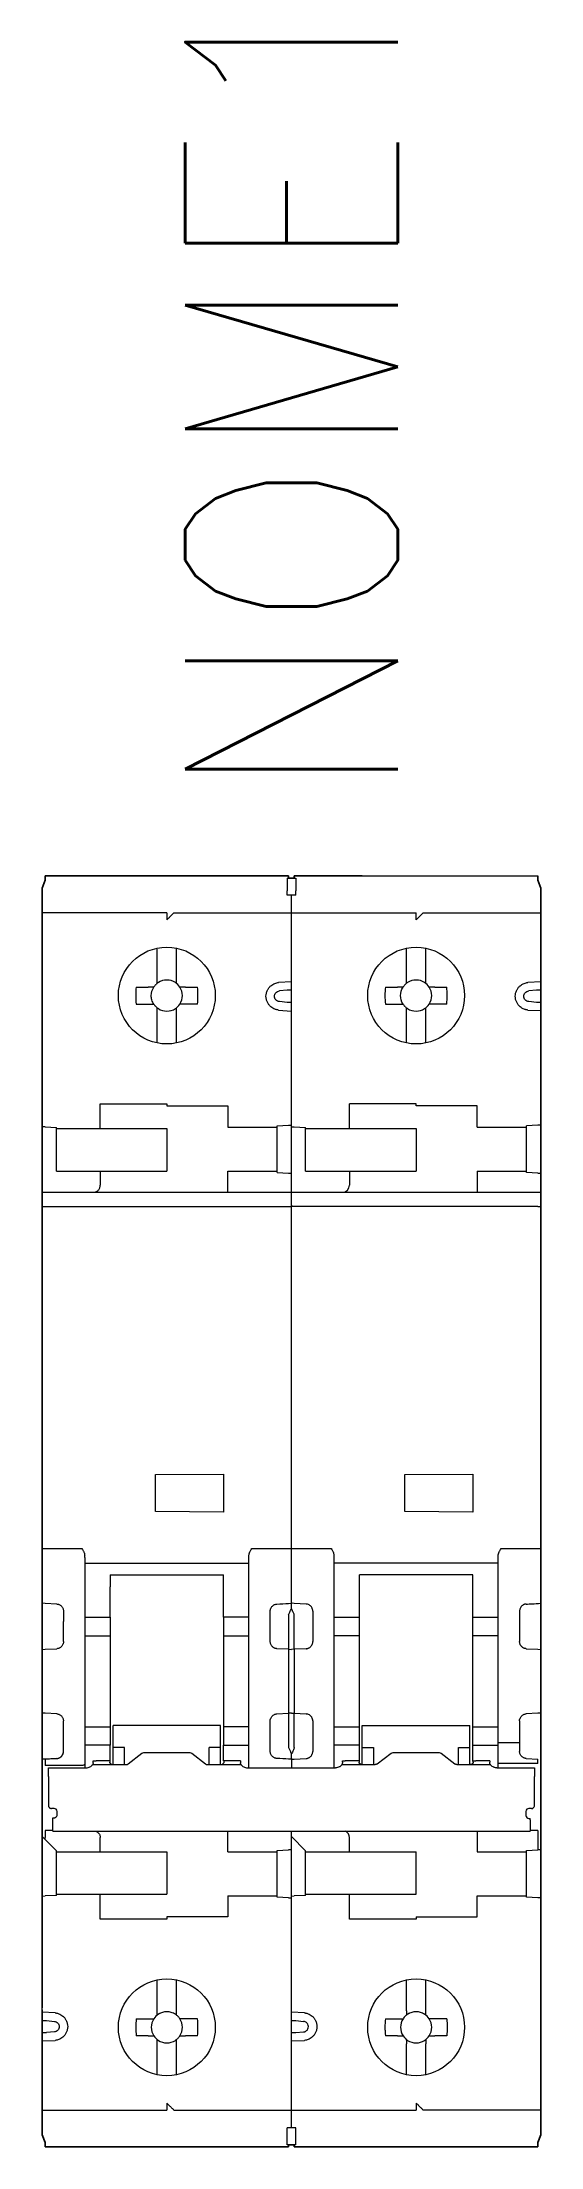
# Model space of a CAD drawing. Header units: millimetres. Extents: x 0 to 3.5, y -9 to 5.9.
import ezdxf
from ezdxf.enums import TextEntityAlignment as Align

# ---------------------------------------------------------------- set-up
doc = ezdxf.new("R2010")
doc.units = ezdxf.units.MM
doc.styles.add('ROMANS', font='romans.shx')

msp = doc.modelspace()

# ---------------------------------------------------------------- linework, layer by layer
at = {"lineweight": 25}
for p, q in [((0.02, 0), (1.74, 0)), ((1.78, 0), (2.26, 0)), ((0.02, -0.03), (0, -0.085)), ((0, -1.772), (0, -0.085)), ((1.74, -0.015), (1.78, -0.015)), ((3.52, -0.085), (3.5, -0.03)), ((3.52, -0.717), (3.52, -0.085)), ((3.52, -0.807), (3.52, -0.893)), ((3.52, -2.32), (3.52, -0.983)), ((0, -4.752), (0, -1.775)), ((3.52, -2.335), (3.52, -4.752)), ((0, -5.465), (0, -5.177)), ((3.52, -5.178), (3.52, -5.465)), ((0, -6.02), (0, -5.915)), ((3.52, -5.915), (3.52, -6.032)), ((0, -7.205), (0, -6.628)), ((3.52, -6.628), (3.52, -6.645)), ((3.52, -8.895), (3.52, -6.66)), ((0, -7.208), (0, -7.997)), ((0, -8.172), (0, -8.088)), ((0, -8.263), (0, -8.257)), ((0, -8.895), (0, -8.263)), ((0, -8.895), (0.02, -8.95)), ((3.52, -8.895), (3.5, -8.95)), ((0.02, -8.98), (1.74, -8.98)), ((1.78, -8.965), (1.74, -8.965)), ((1.78, -8.98), (3.5, -8.98))]:
    msp.add_line(p, q, dxfattribs=at)
at = {"lineweight": 13}
for p, q in [((2.26, 0), (3.5, 0)), ((1.73, -0.015), (1.74, -0.015)), ((1.73, -0.135), (1.73, -0.105)), ((1.79, -0.135), (1.73, -0.135)), ((1.76, -5.139), (1.76, -0.135)), ((1.78, -0.015), (1.79, -0.015)), ((1.79, -0.135), (1.79, -0.105)), ((0.88, -0.26), (0, -0.26)), ((0.93, -0.26), (2.64, -0.26)), ((2.69, -0.26), (3.52, -0.26)), ((0.812, -0.758), (0.812, -0.517)), ((0.948, -0.758), (0.948, -0.51)), ((2.572, -0.758), (2.572, -0.51)), ((2.708, -0.758), (2.708, -0.51)), ((0, -0.78), (-0.001, -0.781)), ((0.664, -0.785), (0.749, -0.785)), ((1.011, -0.785), (1.096, -0.785)), ((1.76, -0.749), (1.669, -0.753)), ((1.73, -0.807), (1.675, -0.812)), ((1.73, -0.893), (1.675, -0.888)), ((2.424, -0.785), (2.509, -0.785)), ((2.771, -0.785), (2.856, -0.785)), ((3.52, -0.749), (3.429, -0.753)), ((3.49, -0.807), (3.435, -0.812)), ((3.49, -0.893), (3.435, -0.888)), ((0.664, -0.905), (0.749, -0.905)), ((0.812, -1.18), (0.812, -0.932)), ((0.948, -1.18), (0.948, -0.932)), ((1.096, -0.905), (1.011, -0.905)), ((1.669, -0.948), (1.76, -0.955)), ((2.424, -0.905), (2.509, -0.905)), ((2.572, -1.18), (2.572, -0.932)), ((2.708, -1.18), (2.708, -0.932)), ((2.856, -0.905), (2.771, -0.905)), ((3.429, -0.948), (3.52, -0.951)), ((0, -1.375), (-0.001, -1.374)), ((3.521, -1.395), (3.52, -1.395)), ((0.41, -1.61), (0.88, -1.61)), ((0.41, -1.785), (0.41, -1.61)), ((0.88, -1.61), (0.88, -1.625)), ((0.88, -1.625), (1.31, -1.625)), ((1.31, -1.625), (1.31, -1.775)), ((2.64, -1.61), (2.17, -1.61)), ((2.17, -1.785), (2.17, -1.61)), ((2.64, -1.625), (2.64, -1.61)), ((3.07, -1.625), (2.64, -1.625)), ((3.07, -1.775), (3.07, -1.625)), ((0.02, -1.773), (0, -1.772)), ((0.02, -1.773), (0.1, -1.777)), ((0.1, -2.085), (0.1, -1.777)), ((1.31, -1.775), (1.66, -1.775)), ((1.66, -1.765), (1.74, -1.761)), ((1.66, -2.095), (1.66, -1.765)), ((1.74, -1.761), (1.76, -1.76)), ((1.76, -1.772), (1.78, -1.773)), ((1.78, -1.773), (1.86, -1.777)), ((1.86, -2.085), (1.86, -1.777)), ((3.07, -1.775), (3.42, -1.775)), ((3.5, -1.761), (3.42, -1.765)), ((3.42, -2.095), (3.42, -1.765)), ((3.52, -1.76), (3.5, -1.761)), ((-0.001, -1.876), (0, -1.875)), ((0.1, -1.785), (0.88, -1.785)), ((0.88, -1.785), (0.88, -2.085)), ((1.86, -1.785), (2.64, -1.785)), ((2.64, -1.785), (2.64, -2.085)), ((3.52, -1.855), (3.521, -1.855)), ((0.1, -2.085), (0.88, -2.085)), ((0.41, -2.085), (0.41, -2.185)), ((1.31, -2.085), (1.66, -2.085)), ((1.31, -2.235), (1.31, -2.085)), ((1.66, -2.095), (1.74, -2.099)), ((1.74, -2.099), (1.76, -2.1)), ((1.86, -2.085), (2.64, -2.085)), ((2.17, -2.085), (2.17, -2.185)), ((3.07, -2.085), (3.42, -2.085)), ((3.07, -2.085), (3.07, -2.235)), ((3.5, -2.099), (3.42, -2.095)), ((3.5, -2.099), (3.52, -2.1)), ((0, -2.235), (3.52, -2.235)), ((0, -2.335), (1.76, -2.335)), ((3.5, -2.335), (1.76, -2.335)), ((3.5, -2.335), (3.52, -2.335)), ((-0.001, -2.826), (0, -2.825)), ((3.52, -2.805), (3.521, -2.805)), ((3.521, -2.927), (3.52, -2.925)), ((0, -2.98), (-0.001, -2.98)), ((0, -3.04), (-0.001, -3.039)), ((3.521, -3.039), (3.52, -3.04)), ((0, -3.75), (0, -3.75)), ((3.52, -3.78), (3.521, -3.781)), ((-0.001, -3.914), (0, -3.915)), ((3.52, -3.905), (3.521, -3.904)), ((0.8, -4.23), (1.28, -4.226)), ((0.8, -4.49), (0.8, -4.23)), ((1.28, -4.226), (1.28, -4.494)), ((2.56, -4.23), (3.04, -4.226)), ((2.56, -4.49), (2.56, -4.23)), ((3.04, -4.226), (3.04, -4.494)), ((1.28, -4.494), (0.8, -4.49)), ((3.04, -4.494), (2.56, -4.49)), ((0, -4.752), (0.28, -4.752)), ((1.48, -4.752), (2.04, -4.752)), ((3.24, -4.752), (3.52, -4.752)), ((0.3, -4.855), (1.46, -4.855)), ((3.22, -4.855), (2.06, -4.855)), ((0.48, -4.939), (1.28, -4.939)), ((2.24, -6.252), (2.24, -4.939)), ((3.04, -4.939), (2.24, -4.939)), ((3.04, -6.254), (3.04, -4.939)), ((0.005, -5.139), (0.002, -5.139)), ((0.02, -5.14), (0.005, -5.139)), ((0.103, -5.144), (0.02, -5.14)), ((0.02, -5.14), (0.02, -5.14)), ((0.103, -5.144), (0.103, -5.144)), ((1.74, -5.14), (1.758, -5.139)), ((1.765, -5.139), (1.762, -5.139)), ((1.78, -5.14), (1.765, -5.139)), ((1.863, -5.144), (1.78, -5.14)), ((1.863, -5.144), (1.863, -5.144)), ((0.3, -5.238), (0.48, -5.238)), ((1.46, -5.238), (1.28, -5.238)), ((1.74, -5.221), (1.74, -5.464)), ((1.78, -5.464), (1.78, -5.221)), ((2.06, -5.238), (2.24, -5.238)), ((3.04, -5.238), (3.22, -5.238)), ((0, -5.465), (0.02, -5.464)), ((0.02, -5.464), (0.103, -5.46)), ((0.3, -5.369), (0.48, -5.369)), ((1.28, -5.369), (1.46, -5.369)), ((1.74, -5.464), (1.657, -5.46)), ((1.74, -5.464), (1.76, -5.465)), ((1.78, -5.464), (1.76, -5.465)), ((1.863, -5.46), (1.78, -5.464)), ((2.24, -5.369), (2.06, -5.369)), ((3.22, -5.369), (3.04, -5.369)), ((3.417, -5.46), (3.5, -5.464)), ((3.5, -5.464), (3.52, -5.465)), ((0.02, -5.916), (0, -5.915)), ((0.103, -5.92), (0.02, -5.916)), ((1.657, -5.92), (1.74, -5.916)), ((1.76, -5.915), (1.74, -5.916)), ((1.74, -5.916), (1.74, -6.159)), ((1.76, -5.915), (1.78, -5.916)), ((1.78, -5.916), (1.863, -5.92)), ((1.78, -6.159), (1.78, -5.916)), ((3.5, -5.916), (3.417, -5.92)), ((3.52, -5.915), (3.5, -5.916)), ((0.3, -6.011), (0.48, -6.011)), ((1.26, -6.003), (0.5, -6.003)), ((0.5, -6.278), (0.5, -6.003)), ((1.26, -6.278), (1.26, -6.003)), ((1.46, -6.011), (1.28, -6.011)), ((2.06, -6.011), (2.24, -6.011)), ((2.26, -6.003), (3.02, -6.003)), ((2.26, -6.278), (2.26, -6.003)), ((3.02, -6.278), (3.02, -6.003)), ((3.04, -6.003), (3.039, -6.003)), ((3.04, -6.011), (3.22, -6.011)), ((0.002, -6.241), (0.103, -6.236)), ((0.02, -6.24), (0.02, -6.24)), ((0.103, -6.236), (0.103, -6.236)), ((0.48, -6.142), (0.3, -6.142)), ((0.48, -6.27), (0.48, -6.142)), ((0.58, -6.158), (0.5, -6.158)), ((0.58, -6.278), (0.58, -6.158)), ((0.606, -6.274), (0.704, -6.198)), ((0.718, -6.194), (1.042, -6.194)), ((1.056, -6.198), (1.154, -6.274)), ((1.26, -6.158), (1.18, -6.158)), ((1.18, -6.278), (1.18, -6.158)), ((1.28, -6.251), (1.28, -6.142)), ((1.28, -6.142), (1.46, -6.142)), ((1.758, -6.241), (1.74, -6.24)), ((1.76, -6.241), (1.76, -6.301)), ((1.765, -6.241), (1.78, -6.24)), ((1.78, -6.24), (1.863, -6.236)), ((1.78, -6.24), (1.78, -6.24)), ((2.24, -6.142), (2.06, -6.142)), ((2.26, -6.158), (2.34, -6.158)), ((2.34, -6.158), (2.34, -6.278)), ((2.366, -6.274), (2.464, -6.198)), ((2.478, -6.194), (2.802, -6.194)), ((2.816, -6.198), (2.914, -6.274)), ((2.94, -6.158), (3.02, -6.158)), ((2.94, -6.278), (2.94, -6.158)), ((3.04, -6.142), (3.22, -6.142)), ((3.37, -6.125), (3.22, -6.125)), ((3.417, -6.235), (3.5, -6.24)), ((0.28, -6.285), (0.02, -6.285)), ((0.045, -6.362), (0.045, -6.301)), ((0.045, -6.301), (0.31, -6.301)), ((0.3, -6.273), (0.3, -6.301)), ((0.356, -6.278), (0.592, -6.278)), ((0.36, -6.261), (0.36, -6.253)), ((0.458, -6.251), (0.38, -6.251)), ((0.478, -6.253), (0.478, -6.261)), ((1.168, -6.278), (1.404, -6.278)), ((1.282, -6.253), (1.282, -6.261)), ((1.38, -6.251), (1.302, -6.251)), ((1.4, -6.253), (1.4, -6.261)), ((1.45, -6.301), (2.07, -6.301)), ((1.46, -6.3), (1.46, -6.258)), ((2.06, -6.273), (2.06, -6.301)), ((2.116, -6.278), (2.352, -6.278)), ((2.12, -6.261), (2.12, -6.253)), ((2.218, -6.251), (2.14, -6.251)), ((2.238, -6.253), (2.238, -6.261)), ((2.928, -6.278), (3.164, -6.278)), ((3.042, -6.261), (3.042, -6.253)), ((3.14, -6.251), (3.062, -6.251)), ((3.16, -6.253), (3.16, -6.261)), ((3.21, -6.301), (3.475, -6.301)), ((3.22, -6.3), (3.22, -6.258)), ((3.5, -6.27), (3.22, -6.27)), ((3.475, -6.301), (3.475, -6.362)), ((0.045, -6.428), (0.045, -6.569)), ((3.475, -6.569), (3.475, -6.428)), ((0.085, -6.589), (0.065, -6.589)), ((0.075, -6.668), (0.075, -6.654)), ((0.075, -6.654), (0.085, -6.654)), ((0.105, -6.634), (0.105, -6.609)), ((3.415, -6.609), (3.415, -6.639)), ((3.455, -6.589), (3.435, -6.589)), ((3.435, -6.659), (3.445, -6.659)), ((3.445, -6.668), (3.445, -6.659)), ((0, -6.787), (0.1, -6.887)), ((0.075, -6.745), (0.02, -6.745)), ((0.02, -6.807), (0.02, -6.795)), ((0.075, -6.75), (0.485, -6.75)), ((0.41, -6.895), (0.41, -6.795)), ((0.485, -6.75), (3.035, -6.75)), ((1.31, -6.895), (1.31, -6.75)), ((1.76, -8.845), (1.76, -6.75)), ((1.76, -6.787), (1.86, -6.887)), ((2.17, -6.895), (2.17, -6.795)), ((3.035, -6.75), (3.445, -6.75)), ((3.07, -6.75), (3.07, -6.895)), ((3.5, -6.745), (3.445, -6.745)), ((3.5, -6.745), (3.5, -6.881)), ((0.1, -7.203), (0.1, -6.887)), ((0.1, -6.895), (0.88, -6.895)), ((0.88, -6.895), (0.88, -7.195)), ((1.31, -6.895), (1.66, -6.895)), ((1.66, -6.885), (1.74, -6.881)), ((1.66, -7.215), (1.66, -6.885)), ((1.76, -6.88), (1.74, -6.881)), ((1.86, -7.203), (1.86, -6.887)), ((1.86, -6.895), (2.64, -6.895)), ((2.64, -7.195), (2.64, -6.895)), ((3.07, -6.895), (3.42, -6.895)), ((3.42, -6.885), (3.5, -6.881)), ((3.42, -7.215), (3.42, -6.885)), ((3.52, -6.88), (3.5, -6.881)), ((0, -7.105), (-0.001, -7.104)), ((3.521, -7.125), (3.52, -7.125)), ((0, -7.208), (0.02, -7.207)), ((0.1, -7.203), (0.02, -7.207)), ((0.1, -7.195), (0.88, -7.195)), ((0.41, -7.37), (0.41, -7.195)), ((1.31, -7.205), (1.66, -7.205)), ((1.31, -7.205), (1.31, -7.355)), ((1.74, -7.219), (1.66, -7.215)), ((1.74, -7.219), (1.76, -7.22)), ((1.76, -7.208), (1.78, -7.207)), ((1.86, -7.203), (1.78, -7.207)), ((1.86, -7.195), (2.64, -7.195)), ((2.17, -7.37), (2.17, -7.195)), ((3.07, -7.205), (3.42, -7.205)), ((3.07, -7.355), (3.07, -7.205)), ((3.5, -7.219), (3.42, -7.215)), ((3.52, -7.22), (3.5, -7.219)), ((0.88, -7.37), (0.41, -7.37)), ((0.88, -7.355), (0.88, -7.37)), ((1.31, -7.355), (0.88, -7.355)), ((2.64, -7.37), (2.17, -7.37)), ((2.64, -7.355), (2.64, -7.37)), ((2.64, -7.355), (3.07, -7.355)), ((-0.001, -7.606), (0, -7.605)), ((3.52, -7.585), (3.521, -7.585)), ((0.812, -8.048), (0.812, -7.801)), ((0.948, -8.048), (0.948, -7.801)), ((2.572, -8.019), (2.572, -7.8)), ((2.708, -8.048), (2.708, -7.8)), ((0, -8.015), (0, -7.997)), ((0.091, -8.033), (0, -8.029)), ((1.851, -8.033), (1.76, -8.029)), ((0.03, -8.088), (0.086, -8.093)), ((0.086, -8.167), (0.03, -8.172)), ((0.664, -8.075), (0.749, -8.075)), ((1.096, -8.075), (1.011, -8.075)), ((1.79, -8.088), (1.846, -8.093)), ((1.79, -8.172), (1.846, -8.167)), ((2.424, -8.075), (2.509, -8.075)), ((2.856, -8.075), (2.771, -8.075)), ((0, -8.231), (0.091, -8.227)), ((0.749, -8.195), (0.664, -8.195)), ((0.812, -8.47), (0.812, -8.222)), ((0.948, -8.47), (0.948, -8.222)), ((1.096, -8.195), (1.011, -8.195)), ((1.76, -8.231), (1.851, -8.227)), ((2.509, -8.195), (2.424, -8.195)), ((2.572, -8.47), (2.572, -8.251)), ((2.708, -8.47), (2.708, -8.251)), ((2.856, -8.195), (2.771, -8.195)), ((0, -8.72), (0.88, -8.72)), ((0.93, -8.72), (2.64, -8.72)), ((3.52, -8.72), (2.69, -8.72)), ((1.79, -8.845), (1.73, -8.845)), ((1.74, -8.965), (1.73, -8.965)), ((1.79, -8.965), (1.78, -8.965))]:
    msp.add_line(p, q, dxfattribs=at)
at = {"lineweight": 13, "flags": 128}
msp.add_lwpolyline([(0.3, -6.273), (0.3, -6.275), (0.298, -6.278), (0.297, -6.28), (0.294, -6.282), (0.291, -6.283), (0.288, -6.284), (0.284, -6.285), (0.28, -6.285)], dxfattribs=at)
at = {"lineweight": 13}
for centre in [(0.88, -0.845), (2.64, -0.845), (0.88, -8.135), (2.64, -8.135)]:
    msp.add_circle(centre, 0.342, dxfattribs=at)
for centre, radius, start, end in [((0.88, -0.845), 0.11, 135, 146.9443), ((0.88, -0.845), 0.11, 123.0557, 133.0681), ((0.88, -0.845), 0.11, 33.0557, 56.9443), ((2.64, -0.845), 0.11, 135, 146.9443), ((2.64, -0.845), 0.11, 123.0557, 133.0681), ((2.64, -0.845), 0.11, 33.0557, 56.9443), ((0.88, -0.845), 0.11, 213.0557, 223.0681), ((0.88, -0.845), 0.11, 226.9319, 236.9443), ((0.88, -0.845), 0.11, 303.0557, 326.9443), ((2.64, -0.845), 0.11, 213.0557, 223.0681), ((2.64, -0.845), 0.11, 226.9319, 236.9443), ((2.64, -0.845), 0.11, 303.0557, 326.9443), ((2.12, -2.185), 0.05, 270, 0), ((2.12, -6.795), 0.05, 0, 64.7859), ((0.88, -8.135), 0.11, 123.0557, 146.9443), ((0.88, -8.135), 0.11, 46.9319, 56.9443), ((0.88, -8.135), 0.11, 33.0557, 43.0681), ((2.64, -8.135), 0.11, 133.0681, 146.9443), ((2.64, -8.135), 0.11, 123.0557, 133.0681), ((2.64, -8.135), 0.11, 33.0557, 56.9443), ((0.88, -8.135), 0.11, 213.0557, 236.9443), ((0.88, -8.135), 0.11, 303.0557, 313.0681), ((0.88, -8.135), 0.11, 315, 326.9443), ((2.64, -8.135), 0.11, 213.0557, 236.9443), ((2.64, -8.135), 0.11, 303.0557, 326.9443)]:
    msp.add_arc(centre, radius, start, end, dxfattribs=at)
at = {"lineweight": 25}
for points, knots in [([(0.02, -0.03), (0.02, -0.027), (0.02, -0.022), (0.02, -0.014), (0.02, -0.008), (0.02, -0.003), (0.02, -0.001), (0.02, 0), (0.02, 0)], [0.2613825, 0.2613825, 0.2613825, 0.2613825, 0.3685854, 0.5000663, 0.6285535, 0.7600358, 0.8779631, 1, 1, 1, 1]), ([(1.74, -0.015), (1.74, -0.015), (1.74, -0.009), (1.74, -0.003), (1.74, -0.001), (1.74, 0)], [0, 0, 0, 0, 0.010834, 0.505413, 1, 1, 1, 1]), ([(1.78, 0), (1.78, -0.001), (1.78, -0.003), (1.78, -0.009), (1.78, -0.015), (1.78, -0.015)], [0, 0, 0, 0, 0.494587, 0.989166, 1, 1, 1, 1]), ([(3.5, -0.03), (3.5, -0.024), (3.5, -0.019), (3.5, -0.005), (3.5, 0), (3.5, 0)], [0.262243, 0.262243, 0.262243, 0.262243, 0.5, 0.5, 1, 1, 1, 1]), ([(3.52, -0.717), (3.52, -0.717), (3.52, -0.717), (3.52, -0.719), (3.52, -0.721), (3.52, -0.725), (3.52, -0.732), (3.52, -0.743), (3.52, -0.757), (3.52, -0.773), (3.52, -0.79), (3.52, -0.801), (3.52, -0.807)], [0, 0, 0, 0, 0.062572, 0.124512, 0.186422, 0.248903, 0.373491, 0.498598, 0.623567, 0.749199, 0.874318, 1, 1, 1, 1]), ([(3.52, -0.893), (3.52, -0.896), (3.52, -0.901), (3.52, -0.91), (3.52, -0.919), (3.52, -0.93), (3.52, -0.943), (3.52, -0.957), (3.52, -0.968), (3.52, -0.977), (3.52, -0.982), (3.52, -0.983), (3.52, -0.983)], [0, 0, 0, 0, 0.06314, 0.125631, 0.188079, 0.251095, 0.376332, 0.501694, 0.62641, 0.751388, 0.875439, 1, 1, 1, 1]), ([(3.52, -2.32), (3.52, -2.32), (3.52, -2.32), (3.52, -2.322), (3.52, -2.325), (3.52, -2.329), (3.52, -2.333), (3.52, -2.335)], [0, 0, 0, 0, 0.169382, 0.332374, 0.500748, 0.7482, 1, 1, 1, 1]), ([(0, -4.876), (0, -4.875), (0, -4.872), (0, -4.867), (0, -4.862), (0, -4.854), (0, -4.842), (0, -4.826), (0, -4.809), (0, -4.79), (0, -4.771), (0, -4.758), (0, -4.752)], [0, 0, 0, 0, 0.061391, 0.122427, 0.18342, 0.24468, 0.372209, 0.500076, 0.627605, 0.755472, 0.877481, 1, 1, 1, 1]), ([(3.52, -4.752), (3.52, -4.755), (3.52, -4.761), (3.52, -4.771), (3.52, -4.78), (3.52, -4.793), (3.52, -4.809), (3.52, -4.826), (3.52, -4.842), (3.52, -4.856), (3.52, -4.868), (3.52, -4.873), (3.52, -4.876)], [0, 0, 0, 0, 0.061391, 0.122427, 0.18342, 0.24468, 0.372209, 0.500076, 0.627605, 0.755472, 0.877481, 1, 1, 1, 1]), ([(0, -5.139), (0, -5.132), (0, -5.118), (0, -5.097), (0, -5.077), (0, -5.058), (0, -5.039), (0, -5.021), (0, -5.003), (0, -4.98), (0, -4.954), (0, -4.925), (0, -4.898), (0, -4.883), (0, -4.876)], [0, 0, 0, 0, 0.062728, 0.125271, 0.18769, 0.250045, 0.312396, 0.374804, 0.437328, 0.500029, 0.625194, 0.749922, 0.874696, 1, 1, 1, 1]), ([(3.52, -4.876), (3.52, -4.88), (3.52, -4.887), (3.52, -4.899), (3.52, -4.912), (3.52, -4.925), (3.52, -4.939), (3.52, -4.954), (3.52, -4.97), (3.52, -4.991), (3.52, -5.02), (3.52, -5.057), (3.52, -5.097), (3.52, -5.125), (3.52, -5.139)], [0, 0, 0, 0, 0.062728, 0.125272, 0.18769, 0.250045, 0.312396, 0.374803, 0.437328, 0.500029, 0.625194, 0.749922, 0.874696, 1, 1, 1, 1]), ([(0, -5.915), (0, -5.904), (0, -5.883), (0, -5.851), (0, -5.819), (0, -5.787), (0, -5.755), (0, -5.722), (0, -5.682), (0, -5.633), (0, -5.577), (0, -5.521), (0, -5.484), (0, -5.465)], [0, 0, 0, 0, 0.071572, 0.143012, 0.214372, 0.285701, 0.357051, 0.428472, 0.500015, 0.625079, 0.749917, 0.8748, 1, 1, 1, 1]), ([(3.52, -5.465), (3.52, -5.476), (3.52, -5.497), (3.52, -5.529), (3.52, -5.561), (3.52, -5.593), (3.52, -5.625), (3.52, -5.658), (3.52, -5.698), (3.52, -5.747), (3.52, -5.803), (3.52, -5.859), (3.52, -5.896), (3.52, -5.915)], [0, 0, 0, 0, 0.071572, 0.143012, 0.214372, 0.285701, 0.357051, 0.428472, 0.500015, 0.625079, 0.749917, 0.8748, 1, 1, 1, 1]), ([(0, -6.203), (0, -6.203), (0, -6.17), (0, -6.132), (0, -6.083), (0, -6.047), (0, -6.024), (0, -6.021), (0, -6.02)], [0, 0, 0, 0, 0.008736, 0.206989, 0.405242, 0.603494, 0.801747, 1, 1, 1, 1]), ([(3.52, -6.03), (3.52, -6.031), (3.52, -6.034), (3.52, -6.056), (3.52, -6.091), (3.52, -6.137), (3.52, -6.175), (3.52, -6.202)], [0, 0, 0, 0, 0.201961, 0.403921, 0.605881, 0.807842, 1, 1, 1, 1]), ([(0, -6.504), (0, -6.5), (0, -6.493), (0, -6.481), (0, -6.468), (0, -6.455), (0, -6.441), (0, -6.426), (0, -6.41), (0, -6.389), (0, -6.36), (0, -6.323), (0, -6.283), (0, -6.255), (0, -6.241)], [0, 0, 0, 0, 0.062728, 0.125271, 0.18769, 0.250045, 0.312396, 0.374804, 0.437328, 0.500029, 0.625194, 0.749922, 0.874696, 1, 1, 1, 1]), ([(3.52, -6.241), (3.52, -6.248), (3.52, -6.262), (3.52, -6.283), (3.52, -6.303), (3.52, -6.322), (3.52, -6.341), (3.52, -6.359), (3.52, -6.377), (3.52, -6.4), (3.52, -6.426), (3.52, -6.455), (3.52, -6.482), (3.52, -6.497), (3.52, -6.504)], [0, 0, 0, 0, 0.062728, 0.125272, 0.18769, 0.250045, 0.312396, 0.374803, 0.437328, 0.500029, 0.625194, 0.749922, 0.874696, 1, 1, 1, 1]), ([(0, -6.628), (0, -6.625), (0, -6.619), (0, -6.609), (0, -6.6), (0, -6.587), (0, -6.571), (0, -6.554), (0, -6.538), (0, -6.524), (0, -6.512), (0, -6.507), (0, -6.504)], [0, 0, 0, 0, 0.061391, 0.122427, 0.18342, 0.24468, 0.372209, 0.500076, 0.627605, 0.755472, 0.877481, 1, 1, 1, 1]), ([(3.52, -6.504), (3.52, -6.505), (3.52, -6.508), (3.52, -6.513), (3.52, -6.518), (3.52, -6.526), (3.52, -6.538), (3.52, -6.554), (3.52, -6.571), (3.52, -6.59), (3.52, -6.609), (3.52, -6.622), (3.52, -6.628)], [0, 0, 0, 0, 0.061391, 0.122427, 0.18342, 0.24468, 0.372209, 0.500076, 0.627605, 0.755472, 0.877481, 1, 1, 1, 1]), ([(3.52, -6.645), (3.52, -6.646), (3.52, -6.649), (3.52, -6.653), (3.52, -6.656), (3.52, -6.659), (3.52, -6.66), (3.52, -6.66)], [0, 0, 0, 0, 0.169382, 0.332374, 0.500748, 0.7482, 1, 1, 1, 1]), ([(0, -8.088), (0, -8.076), (0, -8.053), (0, -8.025), (0, -8.015), (0, -8.011)], [0, 0, 0, 0, 0.378161, 0.755931, 1, 1, 1, 1]), ([(0, -8.257), (0, -8.257), (0, -8.254), (0, -8.237), (0, -8.208), (0, -8.184), (0, -8.172)], [0, 0, 0, 0, 0.06983, 0.379482, 0.689581, 1, 1, 1, 1]), ([(0.02, -8.98), (0.02, -8.98), (0.02, -8.98), (0.02, -8.979), (0.02, -8.976), (0.02, -8.972), (0.02, -8.966), (0.02, -8.958), (0.02, -8.953), (0.02, -8.95)], [0, 0, 0, 0, 0.0807576, 0.160392, 0.2400995, 0.3685854, 0.5000663, 0.6285535, 0.7387531, 0.7387531, 0.7387531, 0.7387531]), ([(1.74, -8.98), (1.74, -8.979), (1.74, -8.977), (1.74, -8.971), (1.74, -8.965), (1.74, -8.965)], [0, 0, 0, 0, 0.494587, 0.989166, 1, 1, 1, 1]), ([(1.78, -8.965), (1.78, -8.965), (1.78, -8.971), (1.78, -8.977), (1.78, -8.979), (1.78, -8.98)], [0, 0, 0, 0, 0.010834, 0.505413, 1, 1, 1, 1]), ([(3.5, -8.98), (3.5, -8.98), (3.5, -8.975), (3.5, -8.961), (3.5, -8.956), (3.5, -8.95)], [0, 0, 0, 0, 0.5, 0.5, 0.737757, 0.737757, 0.737757, 0.737757])]:
    msp.add_open_spline(points, degree=3, knots=knots, dxfattribs=at)
at = {"lineweight": 13}
for points, knots in [([(1.73, -0.015), (1.73, -0.017), (1.73, -0.022), (1.73, -0.034), (1.73, -0.05), (1.73, -0.067), (1.73, -0.086), (1.73, -0.099), (1.73, -0.105)], [0.287427, 0.287427, 0.287427, 0.287427, 0.3699948, 0.5001298, 0.629921, 0.7600558, 0.879771, 1, 1, 1, 1]), ([(1.79, -0.015), (1.79, -0.02), (1.79, -0.026), (1.79, -0.053), (1.79, -0.079), (1.79, -0.105)], [0.2858647, 0.2858647, 0.2858647, 0.2858647, 0.5, 0.5, 1, 1, 1, 1]), ([(0.88, -0.26), (0.88, -0.26), (0.88, -0.26), (0.88, -0.261), (0.88, -0.264), (0.88, -0.268), (0.88, -0.274), (0.88, -0.282), (0.88, -0.291), (0.88, -0.301), (0.88, -0.307), (0.88, -0.31)], [0, 0, 0, 0, 0.080758, 0.160392, 0.240099, 0.368585, 0.500066, 0.628554, 0.760036, 0.877963, 1, 1, 1, 1]), ([(0.93, -0.26), (0.93, -0.26), (0.93, -0.26), (0.929, -0.261), (0.927, -0.263), (0.925, -0.265), (0.923, -0.267), (0.919, -0.271), (0.915, -0.275), (0.908, -0.282), (0.9, -0.29), (0.89, -0.3), (0.884, -0.306), (0.88, -0.31)], [0, 0, 0, 0, 0.056117, 0.113833, 0.173777, 0.236509, 0.302522, 0.372235, 0.446007, 0.56933, 0.712859, 0.83153, 1, 1, 1, 1]), ([(2.64, -0.31), (2.64, -0.297), (2.64, -0.284), (2.64, -0.265), (2.64, -0.26), (2.64, -0.26)], [0, 0, 0, 0, 0.5, 0.5, 1, 1, 1, 1]), ([(2.64, -0.31), (2.642, -0.308), (2.647, -0.303), (2.653, -0.297), (2.66, -0.29), (2.668, -0.282), (2.675, -0.275), (2.682, -0.268), (2.686, -0.264), (2.689, -0.261), (2.69, -0.26), (2.69, -0.26)], [0, 0, 0, 0, 0.097283, 0.192791, 0.287384, 0.42418, 0.554334, 0.675821, 0.789691, 0.896334, 1, 1, 1, 1]), ([(0.94, -0.753), (0.922, -0.741), (0.901, -0.735), (0.859, -0.735), (0.838, -0.741), (0.82, -0.753)], [0, 0, 0, 0, 0.5, 0.5, 1, 1, 1, 1]), ([(2.7, -0.753), (2.682, -0.741), (2.661, -0.735), (2.619, -0.735), (2.598, -0.741), (2.58, -0.753)], [0, 0, 0, 0, 0.5, 0.5, 1, 1, 1, 1]), ([(0.664, -0.785), (0.661, -0.805), (0.659, -0.845), (0.661, -0.885), (0.664, -0.905), (0.664, -0.905)], [-0.000008, -0.000008, -0.000008, -0.000008, 0.499992, 0.999992, 1, 1, 1, 1]), ([(0.788, -0.905), (0.788, -0.905), (0.788, -0.905), (0.788, -0.905), (0.788, -0.905), (0.788, -0.905), (0.788, -0.905), (0.788, -0.905), (0.788, -0.905), (0.787, -0.904), (0.787, -0.903), (0.785, -0.901), (0.783, -0.897), (0.779, -0.889), (0.772, -0.871), (0.77, -0.856), (0.77, -0.845)], [0, 0, 0, 0, 0.000244, 0.000244, 0.000488, 0.000977, 0.001953, 0.003906, 0.007813, 0.015625, 0.03125, 0.0625, 0.125, 0.25, 0.5, 1, 1, 1, 1]), ([(1.011, -0.785), (1.004, -0.785), (0.991, -0.785), (0.978, -0.785), (0.972, -0.785)], [0, 0, 0, 0, 0.54278, 1, 1, 1, 1]), ([(1.669, -0.948), (1.666, -0.947), (1.66, -0.946), (1.651, -0.944), (1.64, -0.941), (1.627, -0.934), (1.613, -0.924), (1.6, -0.91), (1.589, -0.892), (1.582, -0.872), (1.579, -0.85), (1.582, -0.828), (1.589, -0.808), (1.6, -0.79), (1.613, -0.776), (1.627, -0.766), (1.642, -0.759), (1.656, -0.754), (1.665, -0.753), (1.669, -0.753)], [0, 0, 0, 0, 0.031513, 0.062833, 0.094232, 0.152293, 0.210532, 0.279327, 0.348301, 0.424071, 0.50002, 0.57579, 0.651739, 0.720534, 0.789508, 0.84757, 0.905809, 0.95275, 1, 1, 1, 1]), ([(1.675, -0.888), (1.665, -0.887), (1.656, -0.882), (1.644, -0.869), (1.64, -0.859), (1.64, -0.841), (1.644, -0.831), (1.656, -0.818), (1.665, -0.813), (1.675, -0.812)], [0, 0, 0, 0, 0.25, 0.25, 0.5, 0.5, 0.75, 0.75, 1, 1, 1, 1]), ([(1.76, -0.807), (1.76, -0.807), (1.757, -0.807), (1.746, -0.807), (1.738, -0.807), (1.73, -0.807)], [0, 0, 0, 0, 0.5, 0.5, 1, 1, 1, 1]), ([(2.424, -0.785), (2.421, -0.805), (2.419, -0.845), (2.421, -0.885), (2.424, -0.905), (2.424, -0.905)], [0, 0, 0, 0, 0.5, 1, 1.000008, 1.000008, 1.000008, 1.000008]), ([(2.548, -0.905), (2.548, -0.905), (2.536, -0.887), (2.53, -0.866), (2.53, -0.845)], [0, 0, 0, 0, 0.0000079, 0.5000079, 0.5000079, 0.5000079, 0.5000079]), ([(2.771, -0.785), (2.764, -0.785), (2.751, -0.785), (2.738, -0.785), (2.732, -0.785)], [0, 0, 0, 0, 0.54278, 1, 1, 1, 1]), ([(3.429, -0.948), (3.426, -0.947), (3.42, -0.946), (3.411, -0.944), (3.4, -0.941), (3.387, -0.934), (3.373, -0.924), (3.36, -0.91), (3.349, -0.892), (3.342, -0.872), (3.339, -0.85), (3.342, -0.828), (3.349, -0.808), (3.36, -0.79), (3.373, -0.776), (3.387, -0.766), (3.402, -0.759), (3.416, -0.754), (3.425, -0.753), (3.429, -0.753)], [0, 0, 0, 0, 0.031513, 0.062833, 0.094232, 0.152293, 0.210532, 0.279327, 0.348301, 0.424071, 0.50002, 0.57579, 0.651739, 0.720534, 0.789508, 0.84757, 0.905809, 0.95275, 1, 1, 1, 1]), ([(3.435, -0.888), (3.425, -0.887), (3.416, -0.882), (3.404, -0.869), (3.4, -0.859), (3.4, -0.841), (3.404, -0.831), (3.416, -0.818), (3.425, -0.813), (3.435, -0.812)], [0, 0, 0, 0, 0.25, 0.25, 0.5, 0.5, 0.75, 0.75, 1, 1, 1, 1]), ([(3.52, -0.807), (3.52, -0.807), (3.517, -0.807), (3.506, -0.807), (3.498, -0.807), (3.49, -0.807)], [0, 0, 0, 0, 0.5, 0.5, 1, 1, 1, 1]), ([(0.749, -0.905), (0.756, -0.905), (0.769, -0.905), (0.782, -0.905), (0.788, -0.905)], [0, 0, 0, 0, 0.54278, 1, 1, 1, 1]), ([(0.82, -0.937), (0.838, -0.949), (0.859, -0.955), (0.901, -0.955), (0.922, -0.949), (0.94, -0.937)], [0, 0, 0, 0, 0.5, 0.5, 1, 1, 1, 1]), ([(1.011, -0.905), (1.004, -0.905), (0.991, -0.905), (0.978, -0.905), (0.972, -0.905)], [0, 0, 0, 0, 0.540007, 1, 1, 1, 1]), ([(1.76, -0.893), (1.76, -0.893), (1.757, -0.893), (1.745, -0.893), (1.737, -0.893), (1.73, -0.893)], [0, 0, 0, 0, 0.5, 0.5, 1, 1, 1, 1]), ([(2.509, -0.905), (2.516, -0.905), (2.529, -0.905), (2.542, -0.905), (2.548, -0.905)], [0, 0, 0, 0, 0.54278, 1, 1, 1, 1]), ([(2.58, -0.937), (2.598, -0.949), (2.619, -0.955), (2.661, -0.955), (2.682, -0.949), (2.7, -0.937)], [0, 0, 0, 0, 0.5, 0.5, 1, 1, 1, 1]), ([(2.771, -0.905), (2.764, -0.905), (2.751, -0.905), (2.738, -0.905), (2.732, -0.905)], [0, 0, 0, 0, 0.540007, 1, 1, 1, 1]), ([(3.52, -0.893), (3.52, -0.893), (3.517, -0.893), (3.505, -0.893), (3.497, -0.893), (3.49, -0.893)], [0, 0, 0, 0, 0.5, 0.5, 1, 1, 1, 1]), ([(0.36, -2.235), (0.362, -2.235), (0.366, -2.235), (0.371, -2.234), (0.375, -2.233), (0.381, -2.231), (0.388, -2.227), (0.396, -2.221), (0.402, -2.213), (0.406, -2.204), (0.409, -2.195), (0.41, -2.188), (0.41, -2.185)], [0, 0, 0, 0, 0.090538, 0.168629, 0.234274, 0.28748, 0.430983, 0.554467, 0.680811, 0.79553, 0.900937, 1, 1, 1, 1]), ([(1.76, -2.325), (1.76, -2.325), (1.76, -2.326), (1.76, -2.333), (1.76, -2.335)], [0, 0, 0, 0, 0.751055, 1, 1, 1, 1]), ([(0.28, -4.752), (0.283, -4.757), (0.288, -4.764), (0.293, -4.774), (0.297, -4.782), (0.299, -4.791), (0.3, -4.798), (0.3, -4.801)], [0, 0, 0, 0, 0.350015, 0.493309, 0.624855, 0.821183, 1, 1, 1, 1]), ([(1.46, -4.801), (1.46, -4.799), (1.46, -4.794), (1.462, -4.788), (1.464, -4.781), (1.467, -4.774), (1.472, -4.764), (1.477, -4.757), (1.48, -4.752)], [0, 0, 0, 0, 0.117446, 0.242847, 0.378002, 0.506391, 0.652474, 1, 1, 1, 1]), ([(2.04, -4.752), (2.043, -4.757), (2.048, -4.764), (2.053, -4.774), (2.057, -4.782), (2.059, -4.791), (2.06, -4.798), (2.06, -4.801)], [0, 0, 0, 0, 0.350596, 0.493868, 0.625405, 0.821427, 1, 1, 1, 1]), ([(3.22, -4.801), (3.22, -4.799), (3.22, -4.794), (3.222, -4.788), (3.224, -4.781), (3.227, -4.774), (3.232, -4.764), (3.237, -4.757), (3.24, -4.752)], [0, 0, 0, 0, 0.117336, 0.242611, 0.377617, 0.505972, 0.652001, 1, 1, 1, 1]), ([(0.3, -4.816), (0.3, -4.82), (0.3, -4.828), (0.3, -4.841), (0.3, -4.855), (0.3, -4.87), (0.3, -4.886), (0.3, -4.902), (0.3, -4.919), (0.3, -4.943), (0.3, -4.975), (0.3, -5.016), (0.3, -5.06), (0.3, -5.091), (0.3, -5.107)], [0, 0, 0, 0, 0.062736, 0.125281, 0.187695, 0.250043, 0.312387, 0.374792, 0.437318, 0.500031, 0.625212, 0.749931, 0.874692, 1, 1, 1, 1]), ([(1.46, -4.816), (1.46, -4.815), (1.46, -4.813), (1.46, -4.81), (1.46, -4.805), (1.46, -4.802), (1.46, -4.801)], [0, 0, 0, 0, 0.251193, 0.5, 0.748807, 1, 1, 1, 1]), ([(1.46, -5.122), (1.46, -5.114), (1.46, -5.097), (1.46, -5.073), (1.46, -5.05), (1.46, -5.027), (1.46, -5.005), (1.46, -4.984), (1.46, -4.963), (1.46, -4.937), (1.46, -4.906), (1.46, -4.872), (1.46, -4.842), (1.46, -4.825), (1.46, -4.816)], [0, 0, 0, 0, 0.062754, 0.125301, 0.187708, 0.250043, 0.312375, 0.374772, 0.437302, 0.500033, 0.625237, 0.749935, 0.874674, 1, 1, 1, 1]), ([(2.06, -4.801), (2.06, -4.802), (2.06, -4.805), (2.06, -4.81), (2.06, -4.813), (2.06, -4.815), (2.06, -4.816)], [0, 0, 0, 0, 0.251193, 0.5, 0.748807, 1, 1, 1, 1]), ([(2.06, -4.816), (2.06, -4.82), (2.06, -4.828), (2.06, -4.841), (2.06, -4.855), (2.06, -4.87), (2.06, -4.886), (2.06, -4.902), (2.06, -4.919), (2.06, -4.943), (2.06, -4.975), (2.06, -5.016), (2.06, -5.06), (2.06, -5.091), (2.06, -5.107)], [0, 0, 0, 0, 0.062736, 0.125281, 0.187695, 0.250043, 0.312387, 0.374792, 0.437318, 0.500031, 0.625212, 0.749931, 0.874692, 1, 1, 1, 1]), ([(3.22, -4.816), (3.22, -4.815), (3.22, -4.813), (3.22, -4.81), (3.22, -4.805), (3.22, -4.802), (3.22, -4.801)], [0, 0, 0, 0, 0.251193, 0.5, 0.748807, 1, 1, 1, 1]), ([(3.22, -5.122), (3.22, -5.114), (3.22, -5.097), (3.22, -5.073), (3.22, -5.05), (3.22, -5.027), (3.22, -5.005), (3.22, -4.984), (3.22, -4.963), (3.22, -4.937), (3.22, -4.906), (3.22, -4.872), (3.22, -4.842), (3.22, -4.825), (3.22, -4.816)], [0, 0, 0, 0, 0.062754, 0.125301, 0.187708, 0.250043, 0.312375, 0.374772, 0.437302, 0.500033, 0.625237, 0.749935, 0.874674, 1, 1, 1, 1]), ([(0.48, -4.939), (0.48, -4.944), (0.48, -4.952), (0.48, -4.964), (0.48, -4.975), (0.48, -4.989), (0.48, -5.006), (0.48, -5.016), (0.48, -5.022)], [0, 0, 0, 0, 0.125424, 0.250193, 0.374902, 0.500146, 0.749703, 1, 1, 1, 1]), ([(1.28, -5.022), (1.28, -5.019), (1.28, -5.014), (1.28, -5.005), (1.28, -4.996), (1.28, -4.982), (1.28, -4.964), (1.28, -4.948), (1.28, -4.939)], [0, 0, 0, 0, 0.125424, 0.250193, 0.374902, 0.500146, 0.749703, 1, 1, 1, 1]), ([(1.28, -5.238), (1.28, -5.231), (1.28, -5.217), (1.28, -5.196), (1.28, -5.176), (1.28, -5.157), (1.28, -5.138), (1.28, -5.113), (1.28, -5.084), (1.28, -5.051), (1.28, -5.032), (1.28, -5.022)], [0, 0, 0, 0, 0.083508, 0.166833, 0.25006, 0.333277, 0.416572, 0.500032, 0.666688, 0.83311, 1, 1, 1, 1]), ([(0.103, -5.144), (0.105, -5.144), (0.108, -5.144), (0.114, -5.146), (0.121, -5.148), (0.128, -5.152), (0.135, -5.158), (0.142, -5.165), (0.146, -5.174), (0.149, -5.184), (0.15, -5.19), (0.15, -5.194)], [0, 0, 0, 0, 0.071618, 0.143308, 0.216363, 0.334035, 0.455285, 0.587191, 0.721903, 0.860899, 1, 1, 1, 1]), ([(0.3, -5.107), (0.3, -5.113), (0.3, -5.126), (0.3, -5.146), (0.3, -5.166), (0.3, -5.187), (0.3, -5.208), (0.3, -5.23), (0.3, -5.252), (0.3, -5.267), (0.3, -5.275)], [0, 0, 0, 0, 0.12575, 0.250858, 0.375537, 0.5, 0.624463, 0.749142, 0.87425, 1, 1, 1, 1]), ([(1.46, -5.262), (1.46, -5.255), (1.46, -5.24), (1.46, -5.219), (1.46, -5.199), (1.46, -5.179), (1.46, -5.16), (1.46, -5.141), (1.46, -5.128), (1.46, -5.122)], [0, 0, 0, 0, 0.143512, 0.28637, 0.428834, 0.571166, 0.71363, 0.856488, 1, 1, 1, 1]), ([(1.61, -5.195), (1.61, -5.192), (1.61, -5.188), (1.612, -5.181), (1.614, -5.174), (1.619, -5.166), (1.625, -5.159), (1.632, -5.153), (1.64, -5.148), (1.649, -5.146), (1.655, -5.145), (1.657, -5.145)], [0, 0, 0, 0, 0.093221, 0.185813, 0.279137, 0.41434, 0.546905, 0.668022, 0.785627, 0.893606, 1, 1, 1, 1]), ([(1.74, -5.221), (1.741, -5.218), (1.744, -5.211), (1.749, -5.201), (1.754, -5.189), (1.758, -5.182), (1.76, -5.178)], [0, 0, 0, 0, 0.193415, 0.424448, 0.693252, 1, 1, 1, 1]), ([(1.78, -5.221), (1.779, -5.218), (1.776, -5.212), (1.772, -5.202), (1.768, -5.194), (1.764, -5.185), (1.761, -5.18), (1.76, -5.177)], [0, 0, 0, 0, 0.194202, 0.390464, 0.589612, 0.792498, 1, 1, 1, 1]), ([(1.91, -5.194), (1.91, -5.191), (1.91, -5.187), (1.908, -5.18), (1.906, -5.173), (1.902, -5.165), (1.895, -5.157), (1.885, -5.15), (1.874, -5.145), (1.866, -5.144), (1.863, -5.144)], [0, 0, 0, 0, 0.092601, 0.18543, 0.278489, 0.413813, 0.545287, 0.709927, 0.860804, 1, 1, 1, 1]), ([(2.06, -5.107), (2.06, -5.113), (2.06, -5.126), (2.06, -5.146), (2.06, -5.166), (2.06, -5.187), (2.06, -5.208), (2.06, -5.23), (2.06, -5.252), (2.06, -5.267), (2.06, -5.275)], [0, 0, 0, 0, 0.12575, 0.250858, 0.375537, 0.5, 0.624463, 0.749142, 0.87425, 1, 1, 1, 1]), ([(3.22, -5.262), (3.22, -5.255), (3.22, -5.24), (3.22, -5.219), (3.22, -5.199), (3.22, -5.179), (3.22, -5.16), (3.22, -5.141), (3.22, -5.128), (3.22, -5.122)], [0, 0, 0, 0, 0.143512, 0.28637, 0.428834, 0.571166, 0.71363, 0.856488, 1, 1, 1, 1]), ([(3.417, -5.145), (3.416, -5.145), (3.412, -5.145), (3.406, -5.146), (3.401, -5.148), (3.395, -5.151), (3.39, -5.154), (3.384, -5.159), (3.379, -5.166), (3.374, -5.175), (3.371, -5.184), (3.37, -5.191), (3.37, -5.195)], [0, 0, 0, 0, 0.067869, 0.138425, 0.211987, 0.288836, 0.369219, 0.453352, 0.573685, 0.721104, 0.860335, 1, 1, 1, 1]), ([(3.37, -5.195), (3.37, -5.201), (3.37, -5.214), (3.37, -5.234), (3.37, -5.248), (3.37, -5.255)], [0, 0, 0, 0, 0.333419, 0.666581, 1, 1, 1, 1]), ([(0.15, -5.41), (0.15, -5.398), (0.15, -5.374), (0.15, -5.339), (0.15, -5.303), (0.15, -5.28), (0.15, -5.268)], [0, 0, 0, 0, 0.2501, 0.5, 0.7499, 1, 1, 1, 1]), ([(0.3, -5.275), (0.3, -5.286), (0.3, -5.308), (0.3, -5.342), (0.3, -5.375), (0.3, -5.409), (0.3, -5.444), (0.3, -5.502), (0.3, -5.584), (0.3, -5.69), (0.3, -5.796), (0.3, -5.89), (0.3, -5.971), (0.3, -6.039), (0.3, -6.083), (0.3, -6.105)], [0, 0, 0, 0, 0.041447, 0.082829, 0.124176, 0.16552, 0.206891, 0.248321, 0.374134, 0.500011, 0.625824, 0.751702, 0.834467, 0.91715, 1, 1, 1, 1]), ([(0.48, -5.238), (0.48, -5.243), (0.48, -5.253), (0.48, -5.275), (0.48, -5.299), (0.48, -5.323), (0.48, -5.345), (0.48, -5.362), (0.48, -5.367), (0.48, -5.369)], [0, 0, 0, 0, 0.150243, 0.300485, 0.450729, 0.600973, 0.751216, 0.901461, 1, 1, 1, 1]), ([(1.28, -5.238), (1.28, -5.243), (1.28, -5.253), (1.28, -5.275), (1.28, -5.299), (1.28, -5.323), (1.28, -5.345), (1.28, -5.362), (1.28, -5.367), (1.28, -5.369)], [0, 0, 0, 0, 0.150243, 0.300485, 0.450729, 0.600973, 0.751216, 0.901461, 1, 1, 1, 1]), ([(1.46, -6.118), (1.46, -6.107), (1.46, -6.084), (1.46, -6.05), (1.46, -6.015), (1.46, -5.98), (1.46, -5.944), (1.46, -5.885), (1.46, -5.8), (1.46, -5.69), (1.46, -5.58), (1.46, -5.483), (1.46, -5.4), (1.46, -5.33), (1.46, -5.285), (1.46, -5.262)], [0, 0, 0, 0, 0.041431, 0.082793, 0.124119, 0.165441, 0.206793, 0.248207, 0.374079, 0.500012, 0.625883, 0.751817, 0.834548, 0.917188, 1, 1, 1, 1]), ([(2.06, -5.275), (2.06, -5.286), (2.06, -5.308), (2.06, -5.342), (2.06, -5.375), (2.06, -5.409), (2.06, -5.444), (2.06, -5.502), (2.06, -5.584), (2.06, -5.69), (2.06, -5.796), (2.06, -5.89), (2.06, -5.971), (2.06, -6.039), (2.06, -6.083), (2.06, -6.105)], [0, 0, 0, 0, 0.041447, 0.082829, 0.124176, 0.16552, 0.206891, 0.248321, 0.374134, 0.500011, 0.625824, 0.751702, 0.834467, 0.91715, 1, 1, 1, 1]), ([(3.22, -6.118), (3.22, -6.107), (3.22, -6.084), (3.22, -6.05), (3.22, -6.015), (3.22, -5.98), (3.22, -5.944), (3.22, -5.885), (3.22, -5.8), (3.22, -5.69), (3.22, -5.58), (3.22, -5.483), (3.22, -5.4), (3.22, -5.33), (3.22, -5.285), (3.22, -5.262)], [0, 0, 0, 0, 0.041431, 0.082793, 0.124119, 0.165441, 0.206793, 0.248207, 0.374079, 0.500012, 0.625883, 0.751817, 0.834548, 0.917188, 1, 1, 1, 1]), ([(3.37, -5.255), (3.37, -5.265), (3.37, -5.285), (3.37, -5.316), (3.37, -5.347), (3.37, -5.378), (3.37, -5.399), (3.37, -5.41)], [0, 0, 0, 0, 0.200123, 0.400061, 0.599939, 0.799877, 1, 1, 1, 1]), ([(0.15, -5.41), (0.15, -5.412), (0.15, -5.416), (0.149, -5.423), (0.146, -5.43), (0.142, -5.437), (0.136, -5.445), (0.129, -5.451), (0.121, -5.456), (0.112, -5.459), (0.106, -5.459), (0.103, -5.46)], [0, 0, 0, 0, 0.085507, 0.170147, 0.255273, 0.381189, 0.506725, 0.630753, 0.754527, 0.877113, 1, 1, 1, 1]), ([(0.48, -5.369), (0.48, -5.378), (0.48, -5.394), (0.48, -5.42), (0.48, -5.446), (0.48, -5.472), (0.48, -5.498), (0.48, -5.543), (0.48, -5.607), (0.48, -5.69), (0.48, -5.773), (0.48, -5.846), (0.48, -5.908), (0.48, -5.96), (0.48, -5.994), (0.48, -6.011)], [0, 0, 0, 0, 0.041319, 0.082538, 0.123706, 0.164869, 0.206076, 0.247373, 0.373654, 0.500018, 0.626299, 0.752662, 0.835118, 0.917437, 1, 1, 1, 1]), ([(1.28, -5.369), (1.28, -5.47), (1.28, -5.58), (1.28, -5.8), (1.28, -5.91), (1.28, -6.011)], [0, 0, 0, 0, 0.5, 0.5, 1, 1, 1, 1]), ([(1.657, -5.46), (1.655, -5.459), (1.651, -5.459), (1.645, -5.458), (1.638, -5.455), (1.631, -5.451), (1.624, -5.444), (1.618, -5.437), (1.613, -5.428), (1.611, -5.419), (1.61, -5.413), (1.61, -5.41)], [0, 0, 0, 0, 0.082209, 0.16366, 0.245689, 0.369303, 0.493372, 0.618767, 0.744744, 0.872104, 1, 1, 1, 1]), ([(1.74, -5.464), (1.74, -5.475), (1.74, -5.496), (1.74, -5.528), (1.74, -5.56), (1.74, -5.593), (1.74, -5.625), (1.74, -5.658), (1.74, -5.698), (1.74, -5.747), (1.74, -5.803), (1.74, -5.86), (1.74, -5.897), (1.74, -5.916)], [0, 0, 0, 0, 0.071556, 0.142997, 0.214365, 0.285706, 0.357065, 0.428486, 0.500013, 0.625062, 0.749916, 0.874816, 1, 1, 1, 1]), ([(1.863, -5.46), (1.865, -5.46), (1.869, -5.459), (1.875, -5.458), (1.881, -5.456), (1.886, -5.453), (1.891, -5.449), (1.897, -5.443), (1.904, -5.435), (1.909, -5.424), (1.91, -5.415), (1.91, -5.41)], [0, 0, 0, 0, 0.080411, 0.161533, 0.243405, 0.326066, 0.409552, 0.493901, 0.642123, 0.810797, 1, 1, 1, 1]), ([(3.417, -5.46), (3.415, -5.459), (3.411, -5.459), (3.405, -5.458), (3.398, -5.455), (3.391, -5.451), (3.384, -5.444), (3.378, -5.437), (3.373, -5.428), (3.371, -5.419), (3.37, -5.413), (3.37, -5.41)], [0, 0, 0, 0, 0.082209, 0.16366, 0.245689, 0.369303, 0.493372, 0.618767, 0.744744, 0.872104, 1, 1, 1, 1]), ([(0.103, -5.92), (0.105, -5.92), (0.109, -5.921), (0.115, -5.922), (0.122, -5.925), (0.129, -5.929), (0.136, -5.935), (0.142, -5.943), (0.147, -5.951), (0.149, -5.961), (0.15, -5.967), (0.15, -5.97)], [0, 0, 0, 0, 0.082205, 0.163652, 0.245679, 0.369354, 0.493482, 0.618917, 0.744935, 0.872201, 1, 1, 1, 1]), ([(1.61, -5.97), (1.61, -5.968), (1.61, -5.964), (1.611, -5.958), (1.614, -5.951), (1.618, -5.943), (1.624, -5.936), (1.631, -5.929), (1.639, -5.925), (1.648, -5.921), (1.654, -5.921), (1.657, -5.92)], [0, 0, 0, 0, 0.085573, 0.170275, 0.255463, 0.381339, 0.506835, 0.630803, 0.754517, 0.877108, 1, 1, 1, 1]), ([(1.91, -5.97), (1.91, -5.968), (1.91, -5.963), (1.908, -5.956), (1.906, -5.95), (1.903, -5.944), (1.9, -5.94), (1.895, -5.934), (1.887, -5.927), (1.875, -5.922), (1.867, -5.921), (1.863, -5.92)], [0, 0, 0, 0, 0.097376, 0.189595, 0.276665, 0.358598, 0.435408, 0.507112, 0.674555, 0.83875, 1, 1, 1, 1]), ([(3.37, -5.97), (3.37, -5.968), (3.37, -5.964), (3.371, -5.958), (3.374, -5.951), (3.378, -5.943), (3.384, -5.936), (3.391, -5.929), (3.399, -5.925), (3.408, -5.921), (3.414, -5.921), (3.417, -5.92)], [0, 0, 0, 0, 0.085573, 0.170275, 0.255463, 0.381339, 0.506835, 0.630803, 0.754517, 0.877108, 1, 1, 1, 1]), ([(0.15, -6.112), (0.15, -6.1), (0.15, -6.077), (0.15, -6.041), (0.15, -6.006), (0.15, -5.982), (0.15, -5.97)], [0, 0, 0, 0, 0.2501, 0.5, 0.7499, 1, 1, 1, 1]), ([(0.48, -6.011), (0.48, -6.013), (0.48, -6.018), (0.48, -6.035), (0.48, -6.057), (0.48, -6.081), (0.48, -6.105), (0.48, -6.127), (0.48, -6.137), (0.48, -6.142)], [0, 0, 0, 0, 0.098539, 0.248784, 0.399027, 0.54927, 0.699515, 0.849757, 1, 1, 1, 1]), ([(1.28, -6.011), (1.28, -6.013), (1.28, -6.018), (1.28, -6.035), (1.28, -6.057), (1.28, -6.081), (1.28, -6.105), (1.28, -6.127), (1.28, -6.137), (1.28, -6.142)], [0, 0, 0, 0, 0.098539, 0.248784, 0.399027, 0.54927, 0.699515, 0.849757, 1, 1, 1, 1]), ([(3.37, -5.97), (3.37, -5.981), (3.37, -6.002), (3.37, -6.033), (3.37, -6.064), (3.37, -6.095), (3.37, -6.115), (3.37, -6.125)], [0, 0, 0, 0, 0.200123, 0.400061, 0.599939, 0.799877, 1, 1, 1, 1]), ([(0.02, -6.24), (0.017, -6.24), (0.012, -6.24), (0.007, -6.241), (0.005, -6.241)], [0, 0, 0, 0, 0.508632, 1, 1, 1, 1]), ([(0.103, -6.236), (0.104, -6.236), (0.108, -6.236), (0.114, -6.234), (0.119, -6.232), (0.125, -6.23), (0.13, -6.226), (0.136, -6.221), (0.142, -6.214), (0.147, -6.205), (0.15, -6.195), (0.15, -6.189), (0.15, -6.186)], [0, 0, 0, 0, 0.068374, 0.139377, 0.213319, 0.290477, 0.371094, 0.455382, 0.587277, 0.761474, 0.880592, 1, 1, 1, 1]), ([(0.103, -6.236), (0.107, -6.235), (0.111, -6.235), (0.121, -6.231), (0.127, -6.228), (0.137, -6.22), (0.141, -6.215), (0.148, -6.201), (0.15, -6.193), (0.15, -6.186)], [0, 0, 0, 0, 0.25, 0.25, 0.5, 0.5, 0.75, 0.75, 1, 1, 1, 1]), ([(0.15, -6.186), (0.15, -6.18), (0.15, -6.168), (0.15, -6.15), (0.15, -6.131), (0.15, -6.118), (0.15, -6.112)], [0, 0, 0, 0, 0.25014, 0.5, 0.74986, 1, 1, 1, 1]), ([(0.3, -6.105), (0.3, -6.113), (0.3, -6.128), (0.3, -6.15), (0.3, -6.172), (0.3, -6.193), (0.3, -6.214), (0.3, -6.234), (0.3, -6.254), (0.3, -6.267), (0.3, -6.273)], [0, 0, 0, 0, 0.12575, 0.250858, 0.375537, 0.5, 0.624463, 0.749142, 0.87425, 1, 1, 1, 1]), ([(1.46, -6.258), (1.46, -6.252), (1.46, -6.239), (1.46, -6.22), (1.46, -6.201), (1.46, -6.181), (1.46, -6.161), (1.46, -6.14), (1.46, -6.125), (1.46, -6.118)], [0, 0, 0, 0, 0.143512, 0.28637, 0.428834, 0.571166, 0.71363, 0.856488, 1, 1, 1, 1]), ([(1.657, -6.235), (1.655, -6.235), (1.652, -6.235), (1.646, -6.234), (1.639, -6.231), (1.632, -6.227), (1.625, -6.221), (1.619, -6.214), (1.614, -6.205), (1.611, -6.196), (1.61, -6.189), (1.61, -6.185)], [0, 0, 0, 0, 0.070996, 0.142095, 0.214573, 0.332083, 0.453298, 0.585758, 0.72107, 0.860537, 1, 1, 1, 1]), ([(1.74, -6.159), (1.741, -6.162), (1.744, -6.168), (1.748, -6.177), (1.752, -6.186), (1.756, -6.195), (1.759, -6.2), (1.76, -6.202)], [0, 0, 0, 0, 0.1942, 0.390457, 0.5896, 0.792488, 1, 1, 1, 1]), ([(1.78, -6.159), (1.779, -6.162), (1.776, -6.169), (1.771, -6.18), (1.766, -6.191), (1.762, -6.199), (1.76, -6.203)], [0, 0, 0, 0, 0.193384, 0.424408, 0.693222, 1, 1, 1, 1]), ([(1.863, -6.236), (1.864, -6.236), (1.868, -6.236), (1.874, -6.234), (1.879, -6.232), (1.885, -6.23), (1.89, -6.226), (1.896, -6.221), (1.902, -6.214), (1.907, -6.205), (1.91, -6.195), (1.91, -6.189), (1.91, -6.186)], [0, 0, 0, 0, 0.068374, 0.139376, 0.213318, 0.290476, 0.371092, 0.45538, 0.587276, 0.76147, 0.88059, 1, 1, 1, 1]), ([(2.06, -6.105), (2.06, -6.113), (2.06, -6.128), (2.06, -6.15), (2.06, -6.172), (2.06, -6.193), (2.06, -6.214), (2.06, -6.234), (2.06, -6.254), (2.06, -6.267), (2.06, -6.273)], [0, 0, 0, 0, 0.12575, 0.250858, 0.375537, 0.5, 0.624463, 0.749142, 0.87425, 1, 1, 1, 1]), ([(3.22, -6.258), (3.22, -6.252), (3.22, -6.239), (3.22, -6.22), (3.22, -6.201), (3.22, -6.181), (3.22, -6.161), (3.22, -6.14), (3.22, -6.125), (3.22, -6.118)], [0, 0, 0, 0, 0.143512, 0.28637, 0.428834, 0.571166, 0.71363, 0.856488, 1, 1, 1, 1]), ([(3.37, -6.125), (3.37, -6.132), (3.37, -6.146), (3.37, -6.166), (3.37, -6.179), (3.37, -6.185)], [0, 0, 0, 0, 0.333419, 0.666581, 1, 1, 1, 1]), ([(3.417, -6.235), (3.415, -6.235), (3.412, -6.235), (3.406, -6.234), (3.399, -6.231), (3.392, -6.227), (3.385, -6.221), (3.379, -6.214), (3.374, -6.205), (3.371, -6.196), (3.37, -6.189), (3.37, -6.185)], [0, 0, 0, 0, 0.070997, 0.142096, 0.214572, 0.332081, 0.453288, 0.585757, 0.721078, 0.860541, 1, 1, 1, 1]), ([(0.31, -6.301), (0.32, -6.301), (0.329, -6.299), (0.345, -6.291), (0.352, -6.285), (0.356, -6.278)], [0, 0, 0, 0, 0.5, 0.5, 1, 1, 1, 1]), ([(0.36, -6.266), (0.36, -6.266), (0.36, -6.268), (0.359, -6.271), (0.358, -6.275), (0.356, -6.277), (0.356, -6.278)], [0, 0, 0, 0, 0.256458, 0.506841, 0.753776, 1, 1, 1, 1]), ([(0.36, -6.253), (0.36, -6.252), (0.362, -6.252), (0.37, -6.251), (0.375, -6.251), (0.38, -6.251)], [0, 0, 0, 0, 0.5, 0.5, 1, 1, 1, 1]), ([(0.36, -6.266), (0.36, -6.265), (0.36, -6.263), (0.36, -6.261), (0.36, -6.261), (0.36, -6.261)], [0, 0, 0, 0, 0.334189, 0.665811, 1, 1, 1, 1]), ([(0.478, -6.253), (0.478, -6.253), (0.478, -6.252), (0.477, -6.252), (0.475, -6.252), (0.472, -6.251), (0.466, -6.251), (0.461, -6.251), (0.458, -6.251)], [0, 0, 0, 0, 0.128148, 0.251094, 0.373747, 0.501054, 0.748354, 1, 1, 1, 1]), ([(0.478, -6.266), (0.478, -6.266), (0.478, -6.267), (0.48, -6.269), (0.481, -6.272), (0.484, -6.274), (0.49, -6.277), (0.495, -6.278), (0.498, -6.278)], [0, 0, 0, 0, 0.121269, 0.244591, 0.370821, 0.500756, 0.692101, 1, 1, 1, 1]), ([(1.262, -6.278), (1.263, -6.278), (1.266, -6.278), (1.27, -6.277), (1.272, -6.276), (1.274, -6.275), (1.278, -6.273), (1.281, -6.269), (1.281, -6.267), (1.282, -6.266)], [0, 0, 0, 0, 0.138294, 0.257669, 0.358107, 0.439606, 0.502183, 0.756685, 1, 1, 1, 1]), ([(1.302, -6.251), (1.3, -6.251), (1.298, -6.251), (1.294, -6.251), (1.291, -6.251), (1.287, -6.252), (1.283, -6.252), (1.282, -6.252), (1.282, -6.253)], [0, 0, 0, 0, 0.128148, 0.251094, 0.373747, 0.501054, 0.748354, 1, 1, 1, 1]), ([(1.4, -6.253), (1.4, -6.253), (1.4, -6.252), (1.399, -6.252), (1.397, -6.252), (1.393, -6.251), (1.388, -6.251), (1.383, -6.251), (1.38, -6.251)], [0, 0, 0, 0, 0.128148, 0.251094, 0.373747, 0.501054, 0.748354, 1, 1, 1, 1]), ([(1.4, -6.261), (1.4, -6.261), (1.4, -6.261), (1.4, -6.263), (1.4, -6.265), (1.4, -6.266)], [0, 0, 0, 0, 0.334189, 0.665811, 1, 1, 1, 1]), ([(1.404, -6.278), (1.404, -6.277), (1.402, -6.275), (1.401, -6.271), (1.4, -6.268), (1.4, -6.266), (1.4, -6.266)], [0, 0, 0, 0, 0.246224, 0.493159, 0.743542, 1, 1, 1, 1]), ([(1.404, -6.278), (1.408, -6.285), (1.415, -6.291), (1.431, -6.299), (1.44, -6.301), (1.45, -6.301)], [0, 0, 0, 0, 0.5, 0.5, 1, 1, 1, 1]), ([(2.116, -6.278), (2.115, -6.28), (2.113, -6.283), (2.108, -6.288), (2.103, -6.292), (2.096, -6.296), (2.085, -6.3), (2.075, -6.301), (2.07, -6.301)], [0, 0, 0, 0, 0.126929, 0.250928, 0.374602, 0.500576, 0.748126, 1, 1, 1, 1]), ([(2.12, -6.266), (2.12, -6.266), (2.12, -6.268), (2.119, -6.271), (2.118, -6.275), (2.116, -6.277), (2.116, -6.278)], [0, 0, 0, 0, 0.256458, 0.506841, 0.753776, 1, 1, 1, 1]), ([(2.12, -6.253), (2.12, -6.252), (2.122, -6.252), (2.13, -6.251), (2.135, -6.251), (2.14, -6.251)], [0, 0, 0, 0, 0.5, 0.5, 1, 1, 1, 1]), ([(2.238, -6.253), (2.238, -6.253), (2.238, -6.252), (2.237, -6.252), (2.235, -6.252), (2.232, -6.251), (2.226, -6.251), (2.221, -6.251), (2.218, -6.251)], [0, 0, 0, 0, 0.128148, 0.251094, 0.373747, 0.501054, 0.748354, 1, 1, 1, 1]), ([(2.258, -6.278), (2.257, -6.278), (2.254, -6.278), (2.25, -6.277), (2.247, -6.276), (2.243, -6.273), (2.239, -6.27), (2.239, -6.267), (2.238, -6.266)], [0, 0, 0, 0, 0.128818, 0.251822, 0.37424, 0.501366, 0.746636, 1, 1, 1, 1]), ([(2.366, -6.274), (2.365, -6.274), (2.363, -6.276), (2.359, -6.277), (2.356, -6.278), (2.353, -6.278), (2.352, -6.278)], [0, 0, 0, 0, 0.25487, 0.5, 0.74513, 1, 1, 1, 1]), ([(2.928, -6.278), (2.927, -6.278), (2.924, -6.278), (2.921, -6.277), (2.917, -6.276), (2.915, -6.274), (2.914, -6.274)], [0, 0, 0, 0, 0.25487, 0.5, 0.74513, 1, 1, 1, 1]), ([(3.042, -6.266), (3.042, -6.266), (3.042, -6.267), (3.04, -6.27), (3.039, -6.272), (3.035, -6.275), (3.03, -6.278), (3.024, -6.278), (3.022, -6.278)], [0, 0, 0, 0, 0.130698, 0.254597, 0.376443, 0.501216, 0.749391, 1, 1, 1, 1]), ([(3.042, -6.253), (3.042, -6.252), (3.044, -6.252), (3.051, -6.251), (3.056, -6.251), (3.062, -6.251)], [0, 0, 0, 0, 0.5, 0.5, 1, 1, 1, 1]), ([(3.16, -6.253), (3.16, -6.253), (3.16, -6.252), (3.159, -6.252), (3.157, -6.252), (3.153, -6.251), (3.148, -6.251), (3.143, -6.251), (3.14, -6.251)], [0, 0, 0, 0, 0.128148, 0.251094, 0.373747, 0.501054, 0.748354, 1, 1, 1, 1]), ([(3.164, -6.278), (3.164, -6.277), (3.162, -6.275), (3.161, -6.271), (3.16, -6.268), (3.16, -6.266), (3.16, -6.266)], [0, 0, 0, 0, 0.246224, 0.493159, 0.743542, 1, 1, 1, 1]), ([(3.21, -6.301), (3.208, -6.301), (3.203, -6.301), (3.196, -6.3), (3.189, -6.298), (3.181, -6.294), (3.171, -6.288), (3.167, -6.281), (3.164, -6.278)], [0, 0, 0, 0, 0.126929, 0.250928, 0.374602, 0.500576, 0.748126, 1, 1, 1, 1]), ([(0.045, -6.569), (0.045, -6.57), (0.045, -6.573), (0.046, -6.577), (0.048, -6.58), (0.052, -6.584), (0.057, -6.588), (0.062, -6.589), (0.065, -6.589)], [0, 0, 0, 0, 0.128148, 0.251094, 0.373747, 0.501054, 0.748354, 1, 1, 1, 1]), ([(0.075, -6.75), (0.075, -6.748), (0.075, -6.748), (0.075, -6.73), (0.075, -6.703), (0.075, -6.679), (0.075, -6.668)], [0, 0, 0, 0, 0.206145, 0.470763, 0.735381, 1, 1, 1, 1]), ([(0.105, -6.609), (0.105, -6.604), (0.103, -6.598), (0.095, -6.591), (0.09, -6.589), (0.085, -6.589)], [0, 0, 0, 0, 0.5, 0.5, 1, 1, 1, 1]), ([(0.085, -6.654), (0.086, -6.654), (0.089, -6.654), (0.093, -6.653), (0.096, -6.651), (0.1, -6.648), (0.104, -6.642), (0.105, -6.637), (0.105, -6.634)], [0, 0, 0, 0, 0.128148, 0.251094, 0.373747, 0.501054, 0.748354, 1, 1, 1, 1]), ([(3.435, -6.589), (3.43, -6.589), (3.425, -6.591), (3.417, -6.598), (3.415, -6.604), (3.415, -6.609)], [0, 0, 0, 0, 0.5, 0.5, 1, 1, 1, 1]), ([(3.415, -6.639), (3.415, -6.644), (3.417, -6.649), (3.425, -6.657), (3.43, -6.659), (3.435, -6.659)], [0, 0, 0, 0, 0.5, 0.5, 1, 1, 1, 1]), ([(3.445, -6.668), (3.445, -6.679), (3.445, -6.703), (3.445, -6.73), (3.445, -6.748), (3.445, -6.748), (3.445, -6.75)], [0, 0, 0, 0, 0.264619, 0.529237, 0.793855, 1, 1, 1, 1]), ([(3.455, -6.589), (3.456, -6.589), (3.459, -6.589), (3.463, -6.588), (3.466, -6.586), (3.47, -6.582), (3.474, -6.577), (3.475, -6.572), (3.475, -6.569)], [0, 0, 0, 0, 0.128148, 0.251094, 0.373747, 0.501054, 0.748354, 1, 1, 1, 1]), ([(0.02, -6.745), (0.02, -6.745), (0.02, -6.75), (0.02, -6.769), (0.02, -6.782), (0.02, -6.795)], [0, 0, 0, 0, 0.5, 0.5, 1, 1, 1, 1]), ([(0.381, -6.75), (0.386, -6.753), (0.393, -6.757), (0.402, -6.767), (0.406, -6.775), (0.409, -6.785), (0.41, -6.792), (0.41, -6.795)], [0, 0, 0, 0, 0.351287, 0.528122, 0.693874, 0.849103, 1, 1, 1, 1]), ([(0.94, -8.043), (0.931, -8.037), (0.921, -8.033), (0.901, -8.027), (0.891, -8.025), (0.869, -8.025), (0.859, -8.027), (0.844, -8.031), (0.839, -8.033), (0.832, -8.036), (0.829, -8.037), (0.826, -8.039), (0.825, -8.04), (0.823, -8.041), (0.822, -8.042), (0.821, -8.042), (0.821, -8.042), (0.82, -8.043), (0.82, -8.043)], [0, 0, 0, 0, 0.25, 0.25, 0.5, 0.5, 0.75, 0.75, 0.875, 0.875, 0.9375, 0.9375, 0.96875, 0.96875, 0.984375, 0.992188, 0.992188, 1, 1, 1, 1]), ([(2.7, -8.043), (2.691, -8.037), (2.681, -8.033), (2.661, -8.027), (2.651, -8.025), (2.629, -8.025), (2.619, -8.027), (2.604, -8.031), (2.599, -8.033), (2.592, -8.036), (2.589, -8.037), (2.586, -8.039), (2.585, -8.04), (2.583, -8.041), (2.582, -8.042), (2.581, -8.042), (2.581, -8.042), (2.58, -8.043), (2.58, -8.043)], [0, 0, 0, 0, 0.25, 0.25, 0.5, 0.5, 0.75, 0.75, 0.875, 0.875, 0.9375, 0.9375, 0.96875, 0.96875, 0.984375, 0.992187, 0.992187, 1, 1, 1, 1]), ([(0, -8.088), (0, -8.088), (0.003, -8.088), (0.015, -8.088), (0.023, -8.088), (0.03, -8.088)], [0, 0, 0, 0, 0.5, 0.5, 1, 1, 1, 1]), ([(0, -8.172), (0, -8.172), (0.003, -8.172), (0.014, -8.172), (0.022, -8.172), (0.03, -8.172)], [0, 0, 0, 0, 0.5, 0.5, 1, 1, 1, 1]), ([(0.086, -8.093), (0.095, -8.093), (0.104, -8.098), (0.116, -8.112), (0.12, -8.121), (0.12, -8.139), (0.116, -8.148), (0.104, -8.162), (0.095, -8.167), (0.086, -8.167)], [0, 0, 0, 0, 0.25, 0.25, 0.5, 0.5, 0.75, 0.75, 1, 1, 1, 1]), ([(0.091, -8.033), (0.094, -8.033), (0.1, -8.034), (0.109, -8.036), (0.12, -8.04), (0.133, -8.046), (0.147, -8.056), (0.16, -8.07), (0.171, -8.088), (0.178, -8.108), (0.181, -8.13), (0.178, -8.152), (0.171, -8.172), (0.16, -8.19), (0.147, -8.204), (0.133, -8.214), (0.119, -8.221), (0.105, -8.225), (0.096, -8.227), (0.091, -8.227)], [0, 0, 0, 0, 0.031513, 0.062834, 0.094232, 0.152293, 0.210532, 0.279327, 0.348301, 0.424071, 0.50002, 0.57579, 0.651739, 0.720534, 0.789508, 0.847569, 0.905809, 0.95275, 1, 1, 1, 1]), ([(0.749, -8.075), (0.756, -8.075), (0.769, -8.075), (0.782, -8.075), (0.788, -8.075)], [0, 0, 0, 0, 0.540007, 1, 1, 1, 1]), ([(0.972, -8.195), (0.984, -8.177), (0.99, -8.156), (0.99, -8.114), (0.984, -8.093), (0.972, -8.075)], [0, 0, 0, 0, 0.5, 0.5, 1, 1, 1, 1]), ([(1.76, -8.088), (1.76, -8.088), (1.763, -8.088), (1.775, -8.088), (1.783, -8.088), (1.79, -8.088)], [0, 0, 0, 0, 0.5, 0.5, 1, 1, 1, 1]), ([(1.76, -8.172), (1.76, -8.172), (1.763, -8.172), (1.774, -8.172), (1.782, -8.172), (1.79, -8.172)], [0, 0, 0, 0, 0.5, 0.5, 1, 1, 1, 1]), ([(1.846, -8.167), (1.848, -8.167), (1.852, -8.167), (1.857, -8.165), (1.862, -8.162), (1.868, -8.158), (1.872, -8.153), (1.878, -8.144), (1.881, -8.13), (1.878, -8.116), (1.872, -8.107), (1.866, -8.1), (1.857, -8.095), (1.85, -8.093), (1.846, -8.093)], [0, 0, 0, 0, 0.053559, 0.105722, 0.157796, 0.211095, 0.279916, 0.349203, 0.500308, 0.651412, 0.720233, 0.789521, 0.894347, 1, 1, 1, 1]), ([(1.851, -8.033), (1.854, -8.033), (1.86, -8.034), (1.869, -8.036), (1.88, -8.04), (1.893, -8.046), (1.907, -8.056), (1.92, -8.07), (1.931, -8.088), (1.938, -8.108), (1.941, -8.13), (1.938, -8.152), (1.931, -8.172), (1.92, -8.19), (1.907, -8.204), (1.893, -8.214), (1.879, -8.221), (1.865, -8.225), (1.856, -8.227), (1.851, -8.227)], [0, 0, 0, 0, 0.031513, 0.062834, 0.094232, 0.152293, 0.210532, 0.279327, 0.348301, 0.424071, 0.50002, 0.57579, 0.651739, 0.720534, 0.789508, 0.847569, 0.905809, 0.95275, 1, 1, 1, 1]), ([(2.424, -8.075), (2.421, -8.095), (2.42, -8.115), (2.42, -8.145), (2.42, -8.155), (2.421, -8.17), (2.422, -8.175), (2.422, -8.183), (2.423, -8.186), (2.423, -8.191), (2.423, -8.193), (2.423, -8.194), (2.424, -8.194), (2.424, -8.195), (2.424, -8.195)], [0, 0, 0, 0, 0.5, 0.5, 0.75, 0.75, 0.875, 0.875, 0.9375, 0.96875, 0.984375, 0.992188, 0.992188, 1, 1, 1, 1]), ([(2.548, -8.075), (2.536, -8.093), (2.53, -8.114), (2.53, -8.156), (2.536, -8.177), (2.548, -8.195)], [0, 0, 0, 0, 0.5, 0.5, 1, 1, 1, 1]), ([(2.732, -8.195), (2.744, -8.177), (2.75, -8.156), (2.75, -8.114), (2.744, -8.093), (2.732, -8.075)], [0, 0, 0, 0, 0.5, 0.5, 1, 1, 1, 1]), ([(0.749, -8.195), (0.756, -8.195), (0.769, -8.195), (0.782, -8.195), (0.788, -8.195)], [0, 0, 0, 0, 0.54278, 1, 1, 1, 1]), ([(0.82, -8.227), (0.838, -8.239), (0.859, -8.245), (0.901, -8.245), (0.922, -8.239), (0.94, -8.227)], [0, 0, 0, 0, 0.5, 0.5, 1, 1, 1, 1]), ([(2.58, -8.227), (2.598, -8.239), (2.619, -8.245), (2.661, -8.245), (2.682, -8.239), (2.7, -8.227)], [0, 0, 0, 0, 0.5, 0.5, 1, 1, 1, 1]), ([(0.88, -8.67), (0.88, -8.672), (0.88, -8.676), (0.88, -8.682), (0.88, -8.69), (0.88, -8.698), (0.88, -8.706), (0.88, -8.712), (0.88, -8.717), (0.88, -8.719), (0.88, -8.72), (0.88, -8.72)], [0, 0, 0, 0, 0.080758, 0.160392, 0.240099, 0.368585, 0.500066, 0.628554, 0.760036, 0.877963, 1, 1, 1, 1]), ([(0.93, -8.72), (0.93, -8.72), (0.93, -8.72), (0.929, -8.719), (0.928, -8.718), (0.926, -8.716), (0.922, -8.712), (0.915, -8.705), (0.908, -8.698), (0.899, -8.689), (0.89, -8.68), (0.883, -8.673), (0.88, -8.67)], [0, 0, 0, 0, 0.051851, 0.10362, 0.156261, 0.210683, 0.323967, 0.445967, 0.575521, 0.712834, 0.854621, 1, 1, 1, 1]), ([(2.64, -8.67), (2.64, -8.672), (2.64, -8.676), (2.64, -8.682), (2.64, -8.69), (2.64, -8.698), (2.64, -8.706), (2.64, -8.712), (2.64, -8.717), (2.64, -8.719), (2.64, -8.72), (2.64, -8.72)], [0, 0, 0, 0, 0.080758, 0.160392, 0.240099, 0.368585, 0.500066, 0.628554, 0.760036, 0.877963, 1, 1, 1, 1]), ([(2.64, -8.67), (2.642, -8.672), (2.646, -8.676), (2.651, -8.681), (2.655, -8.685), (2.661, -8.691), (2.668, -8.698), (2.676, -8.706), (2.682, -8.712), (2.686, -8.717), (2.689, -8.719), (2.69, -8.72), (2.69, -8.72)], [0, 0, 0, 0, 0.090531, 0.16862, 0.234268, 0.287481, 0.430984, 0.554468, 0.680793, 0.795506, 0.900919, 1, 1, 1, 1]), ([(1.73, -8.965), (1.73, -8.96), (1.73, -8.954), (1.73, -8.927), (1.73, -8.901), (1.73, -8.845)], [0.2858647, 0.2858647, 0.2858647, 0.2858647, 0.5, 0.5, 1, 1, 1, 1]), ([(1.79, -8.965), (1.79, -8.963), (1.79, -8.958), (1.79, -8.946), (1.79, -8.93), (1.79, -8.913), (1.79, -8.894), (1.79, -8.881), (1.79, -8.845)], [0.287427, 0.287427, 0.287427, 0.287427, 0.3699948, 0.5001298, 0.629921, 0.7600558, 0.879771, 1, 1, 1, 1])]:
    msp.add_open_spline(points, degree=3, knots=knots, dxfattribs=at)
for points in [[(0.788, -0.785), (0.774, -0.785), (0.762, -0.785), (0.749, -0.785)], [(0.77, -0.845), (0.77, -0.824), (0.776, -0.803), (0.788, -0.785)], [(0.802, -0.767), (0.803, -0.766), (0.804, -0.765), (0.805, -0.765)], [(0.99, -0.845), (0.99, -0.824), (0.984, -0.803), (0.972, -0.785)], [(0.972, -0.905), (0.984, -0.887), (0.99, -0.866), (0.99, -0.845)], [(1.096, -0.905), (1.101, -0.865), (1.101, -0.825), (1.096, -0.785)], [(2.548, -0.785), (2.534, -0.785), (2.522, -0.785), (2.509, -0.785)], [(2.53, -0.845), (2.53, -0.824), (2.536, -0.803), (2.548, -0.785)], [(2.562, -0.767), (2.563, -0.766), (2.564, -0.765), (2.565, -0.765)], [(2.75, -0.845), (2.75, -0.824), (2.744, -0.803), (2.732, -0.785)], [(2.732, -0.905), (2.744, -0.887), (2.75, -0.866), (2.75, -0.845)], [(2.856, -0.905), (2.861, -0.865), (2.861, -0.825), (2.856, -0.785)], [(0.802, -0.923), (0.801, -0.922), (0.8, -0.921), (0.8, -0.92)], [(0.805, -0.925), (0.804, -0.925), (0.803, -0.924), (0.802, -0.923)], [(2.562, -0.923), (2.561, -0.922), (2.56, -0.921), (2.56, -0.92)], [(2.565, -0.925), (2.564, -0.925), (2.563, -0.924), (2.562, -0.923)], [(0.3, -4.816), (0.3, -4.812), (0.3, -4.807), (0.3, -4.801)], [(0.48, -5.238), (0.48, -5.153), (0.48, -5.079), (0.48, -5.022)], [(0.002, -5.139), (0.001, -5.139), (0.001, -5.139), (0, -5.139)], [(0.15, -5.194), (0.15, -5.218), (0.15, -5.243), (0.15, -5.268)], [(1.61, -5.255), (1.61, -5.234), (1.61, -5.214), (1.61, -5.195)], [(1.657, -5.145), (1.685, -5.143), (1.712, -5.142), (1.74, -5.14)], [(1.758, -5.139), (1.759, -5.139), (1.759, -5.139), (1.76, -5.139)], [(1.76, -5.139), (1.761, -5.139), (1.761, -5.139), (1.762, -5.139)], [(1.76, -5.178), (1.76, -5.155), (1.76, -5.141), (1.76, -5.139)], [(1.91, -5.194), (1.91, -5.218), (1.91, -5.243), (1.91, -5.268)], [(3.417, -5.145), (3.445, -5.143), (3.472, -5.142), (3.52, -5.139)], [(1.61, -5.41), (1.61, -5.357), (1.61, -5.306), (1.61, -5.255)], [(1.91, -5.268), (1.91, -5.315), (1.91, -5.362), (1.91, -5.41)], [(1.78, -5.464), (1.78, -5.613), (1.78, -5.767), (1.78, -5.916)], [(1.61, -6.125), (1.61, -6.074), (1.61, -6.023), (1.61, -5.97)], [(1.91, -5.97), (1.91, -6.018), (1.91, -6.065), (1.91, -6.112)], [(0, -6.241), (0.001, -6.241), (0.001, -6.241), (0.002, -6.241)], [(0.005, -6.241), (0.004, -6.241), (0.003, -6.241), (0.002, -6.241)], [(0.103, -6.236), (0.075, -6.238), (0.048, -6.239), (0.02, -6.24)], [(0.02, -6.24), (0.02, -6.256), (0.02, -6.271), (0.02, -6.285)], [(0.704, -6.198), (0.708, -6.196), (0.713, -6.194), (0.718, -6.194)], [(1.042, -6.194), (1.047, -6.194), (1.052, -6.196), (1.056, -6.198)], [(1.61, -6.185), (1.61, -6.166), (1.61, -6.146), (1.61, -6.125)], [(1.74, -6.24), (1.712, -6.238), (1.685, -6.237), (1.657, -6.235)], [(1.76, -6.241), (1.759, -6.241), (1.759, -6.241), (1.758, -6.241)], [(1.76, -6.241), (1.76, -6.239), (1.76, -6.225), (1.76, -6.202)], [(1.762, -6.241), (1.761, -6.241), (1.761, -6.241), (1.76, -6.241)], [(1.765, -6.241), (1.764, -6.241), (1.763, -6.241), (1.762, -6.241)], [(1.91, -6.112), (1.91, -6.137), (1.91, -6.162), (1.91, -6.186)], [(2.464, -6.198), (2.468, -6.196), (2.473, -6.194), (2.478, -6.194)], [(2.802, -6.194), (2.807, -6.194), (2.812, -6.196), (2.816, -6.198)], [(3.5, -6.27), (3.5, -6.26), (3.5, -6.25), (3.5, -6.24)], [(0.045, -6.362), (0.045, -6.381), (0.045, -6.405), (0.045, -6.428)], [(0.478, -6.266), (0.478, -6.263), (0.478, -6.261), (0.478, -6.261)], [(0.592, -6.278), (0.597, -6.278), (0.602, -6.277), (0.606, -6.274)], [(1.154, -6.274), (1.158, -6.277), (1.163, -6.278), (1.168, -6.278)], [(1.282, -6.261), (1.282, -6.261), (1.282, -6.263), (1.282, -6.266)], [(2.12, -6.261), (2.12, -6.261), (2.12, -6.263), (2.12, -6.266)], [(2.238, -6.266), (2.238, -6.263), (2.238, -6.261), (2.238, -6.261)], [(3.042, -6.261), (3.042, -6.261), (3.042, -6.263), (3.042, -6.266)], [(3.16, -6.266), (3.16, -6.263), (3.16, -6.261), (3.16, -6.261)], [(3.475, -6.428), (3.475, -6.405), (3.475, -6.381), (3.475, -6.362)], [(2.572, -8.019), (2.572, -8.023), (2.572, -8.027), (2.572, -8.048)], [(0.664, -8.075), (0.659, -8.115), (0.659, -8.155), (0.664, -8.195)], [(0.788, -8.075), (0.776, -8.093), (0.77, -8.114), (0.77, -8.135)], [(0.77, -8.135), (0.77, -8.156), (0.776, -8.177), (0.788, -8.195)], [(0.955, -8.055), (0.956, -8.055), (0.957, -8.056), (0.958, -8.057)], [(0.958, -8.057), (0.959, -8.058), (0.96, -8.059), (0.96, -8.06)], [(1.011, -8.075), (0.998, -8.075), (0.986, -8.075), (0.972, -8.075)], [(1.096, -8.195), (1.101, -8.155), (1.101, -8.115), (1.096, -8.075)], [(2.509, -8.075), (2.522, -8.075), (2.534, -8.075), (2.548, -8.075)], [(2.771, -8.075), (2.758, -8.075), (2.746, -8.075), (2.732, -8.075)], [(2.856, -8.075), (2.861, -8.115), (2.861, -8.155), (2.856, -8.195)], [(0.958, -8.213), (0.957, -8.214), (0.956, -8.215), (0.955, -8.215)], [(0.972, -8.195), (0.986, -8.195), (0.998, -8.195), (1.011, -8.195)], [(2.509, -8.195), (2.522, -8.195), (2.534, -8.195), (2.548, -8.195)], [(2.572, -8.222), (2.572, -8.243), (2.572, -8.247), (2.572, -8.251)], [(2.708, -8.222), (2.708, -8.243), (2.708, -8.247), (2.708, -8.251)], [(2.732, -8.195), (2.746, -8.195), (2.758, -8.195), (2.771, -8.195)]]:
    msp.add_open_spline(points, degree=3, dxfattribs=at)
at = {"lineweight": 25}
for points in [[(0, -5.139), (0, -5.141), (0, -5.154), (0, -5.177)], [(3.52, -5.178), (3.52, -5.155), (3.52, -5.141), (3.52, -5.139)], [(0, -6.203), (0, -6.226), (0, -6.239), (0, -6.241)], [(3.52, -6.241), (3.52, -6.239), (3.52, -6.225), (3.52, -6.202)]]:
    msp.add_open_spline(points, degree=3, dxfattribs=at)

# ---------------------------------------------------------------- texts
at = {"style": 'ROMANS', "width": 0.85}
msp.add_attdef('NOME1', text='NOME1', height=1.5, rotation=90, dxfattribs=at).set_placement((1.76, 0.537), align=Align.MIDDLE_LEFT)

doc.saveas('drawing.dxf')
